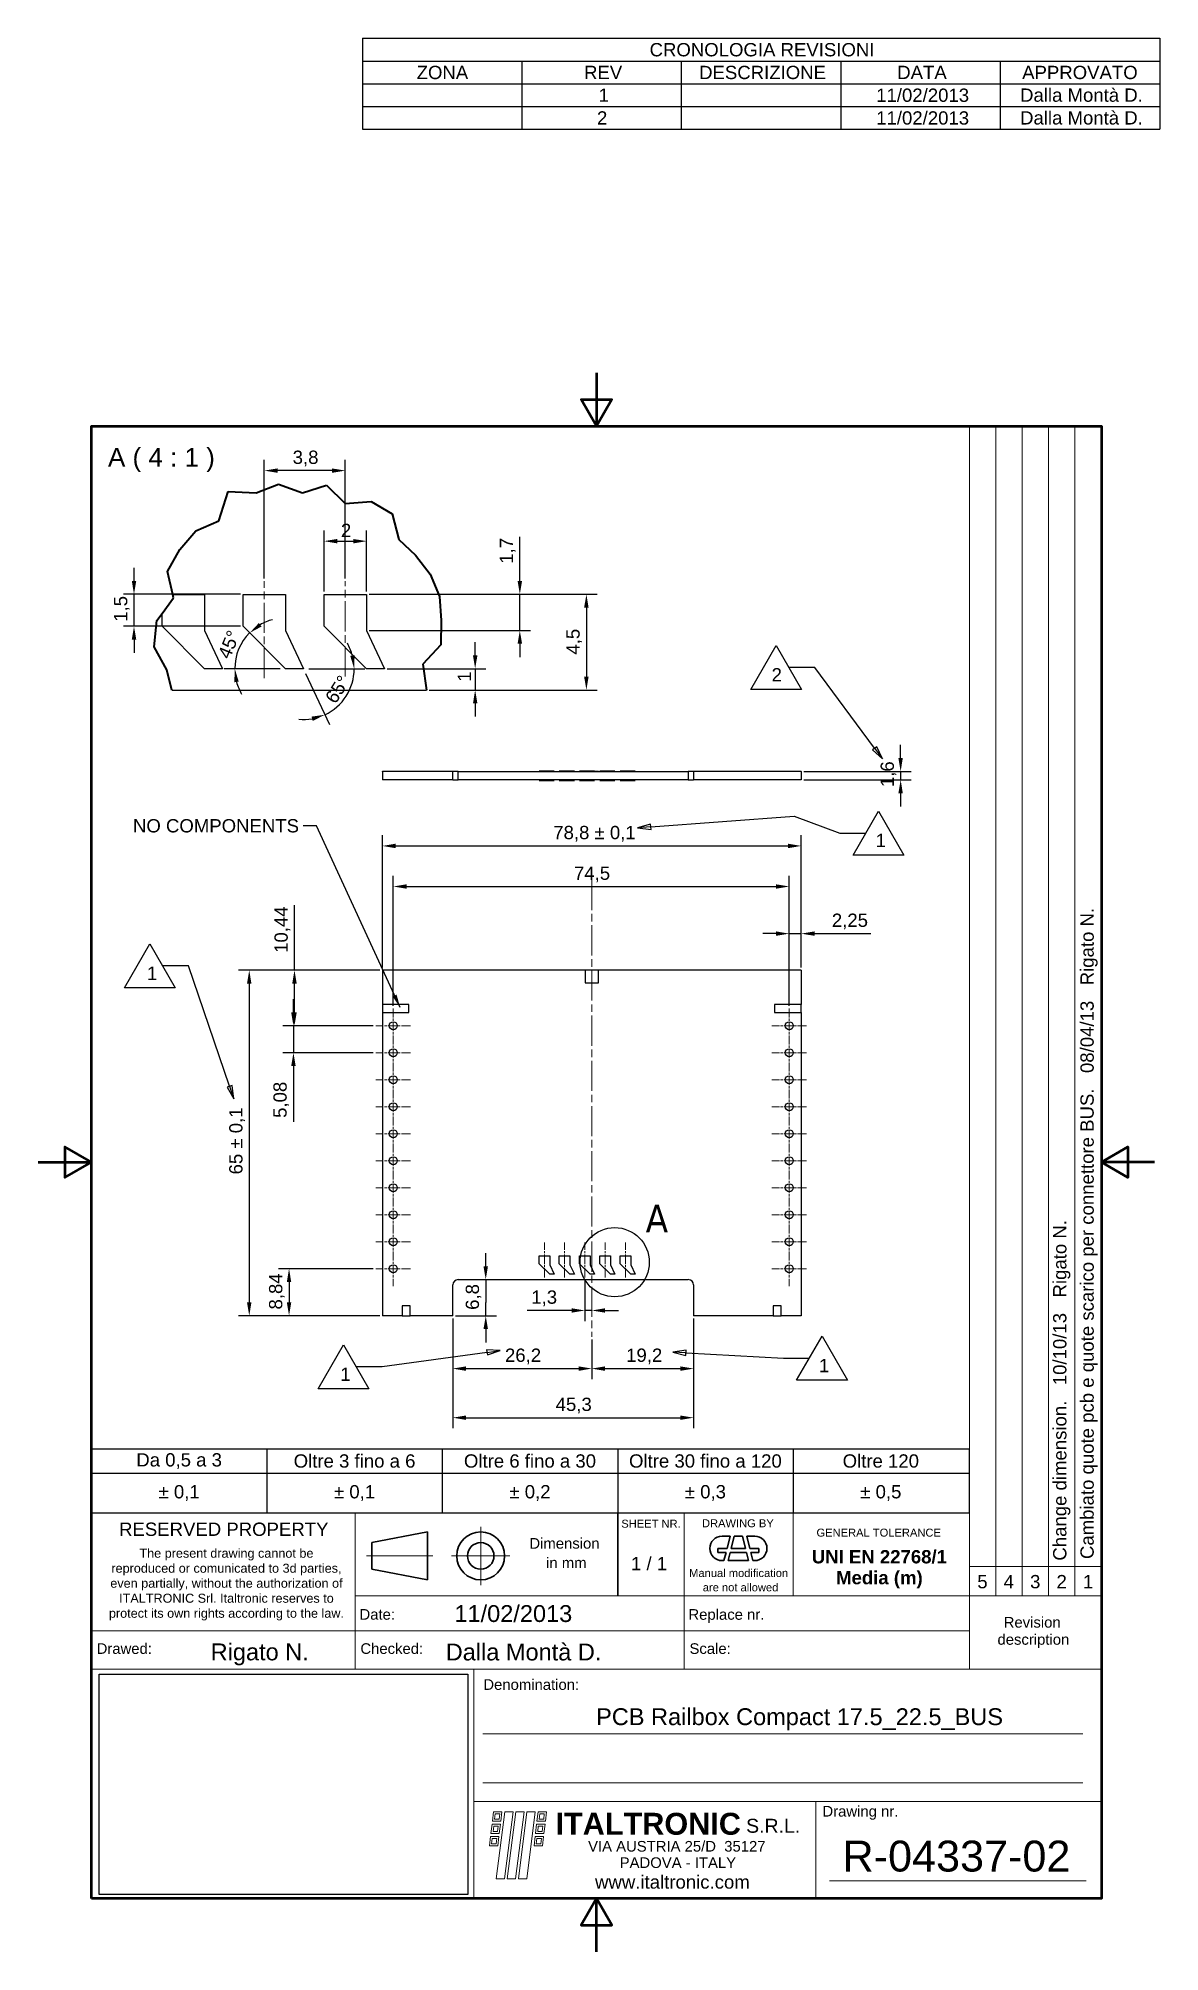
# Model space of a CAD drawing. Header units: millimetres. Extents: x 0 to 211, y 0 to 360.
import ezdxf
from ezdxf.enums import TextEntityAlignment as Align

# ---------------------------------------------------------------- set-up
doc = ezdxf.new("R2010")
doc.units = ezdxf.units.MM
doc.linetypes.add('CENTER', pattern=[50.8, 31.75, -6.35, 6.35, -6.35])
doc.linetypes.add('CHAIN', pattern=[0.3543, 0.2362, -0.0295, 0.0591, -0.0295])
doc.layers.get('0').update_dxf_attribs({"lineweight": 25})
for name, color, linetype, lineweight in [('AM_0', 7, 'Continuous', 30), ('Bordo_0', 7, 'Continuous', 50), ('Geometria schizzo(ISO)', 7, 'Continuous', 25), ('Linee dettaglio cerchio(ISO)', 7, 'Continuous', 25), ('Linee di interruzione(ISO)', 7, 'Continuous', 35), ('Quote(ISO)', 7, 'Continuous', 25), ('Simboli(ISO)', 7, 'Continuous', 25), ('Spigoli tangenti visibili(ISO)', 7, 'Continuous', 25)]:
    doc.layers.add(name, color=color, linetype=linetype, lineweight=lineweight)
for name, color, linetype, lineweight, true_color in [('AM_7', 4, 'CENTER', 15, 0x00ffff), ('Centro(ISO)', 137, 'Continuous', 18, 0x408080), ("Linea d'asse(ISO)", 137, 'Continuous', 18, 0x408080), ('Spigoli visibili(ISO)', 176, 'Continuous', 25, 0x000080)]:
    doc.layers.add(name, color=color, linetype=linetype, lineweight=lineweight, true_color=true_color)
doc.styles.add('Corrente-BSI', font='arial.ttf')
doc.styles.add('Corrente-ISO', font='arial.ttf')
doc.styles.add('Etichetta testo (ISO)', font='tahoma.ttf')
doc.styles.add('Federico-Quote', font='arial.ttf')
doc.styles.add('Gruppo1', font='arial.ttf')
doc.styles.add('Gruppo2_70', font='')
doc.styles.add('Stile testo42', font='arial.ttf')
doc.styles.add('Stile testo43', font='arial.ttf')
doc.styles.add('Stile testo75', font='arial.ttf')
doc.styles.add('Stile testo76', font='arial.ttf')
doc.styles.add('Stile testo78', font='arial.ttf')
doc.styles.add('Stile testo79', font='arial.ttf')
doc.styles.get('Gruppo2_70').set_extended_font_data('Arial', bold=True)
doc.dimstyles.new('X.XXX', dxfattribs={"dimtxt": 2.5, "dimasz": 2.5, "dimexe": 2, "dimexo": 0.5, "dimgap": 0.762, "dimtad": 1, "dimdec": 1, "dimrnd": 1e-08, "dimtxsty": 'Federico-Quote', "dimcen": 0.09, "dimdle": 10, "dimclrd": 7, "dimclre": 7, "dimclrt": 7, "dimazin": 2, "dimtfac": 1, "dimtmove": 0, "dimatfit": 3, "dimfxl": 1, "dimtolj": 1, "dimlwd": 25, "dimlwe": 25, "dimarcsym": 0})
doc.dimstyles.new('X.XXX$7', dxfattribs={"dimtxt": 2.5, "dimasz": 2.5, "dimexe": 2, "dimexo": 0.5, "dimgap": 0.762, "dimtad": 1, "dimdec": 1, "dimrnd": 1e-08, "dimtxsty": 'Federico-Quote', "dimcen": 0.09, "dimdle": 10, "dimclrd": 7, "dimclre": 7, "dimclrt": 7, "dimazin": 2, "dimtfac": 1, "dimtmove": 0, "dimatfit": 3, "dimfxl": 1, "dimtolj": 1, "dimlwd": 25, "dimlwe": 25, "dimarcsym": 0})
picture_1 = doc.add_image_def('image1.bmp', size_in_pixel=(306, 183))

msp = doc.modelspace()

# ---------------------------------------------------------------- texts
at = {"layer": 'Simboli(ISO)', "color": 7, "insert": (13.116, 278.322), "char_height": 3.5, "attachment_point": 7, "style": 'Corrente-BSI'}
msp.add_mtext('A ( 4 : 1 )', dxfattribs=at)
at = {"layer": 'Simboli(ISO)', "color": 7, "insert": (17.815, 213.048), "char_height": 2.5, "width": 31.24809, "attachment_point": 1, "style": 'Federico-Quote'}
msp.add_mtext('{NO COMPONENTS}', dxfattribs=at)
at = {"layer": 'Simboli(ISO)', "color": 7, "char_height": 2.5, "attachment_point": 1, "rotation": 90, "style": 'Corrente-ISO'}
for s, insert, width in [('{Cambiato quote pcb e quote scarico per connettore BUS.   08/04/13   Rigato N.}', (196.052, 73.862), 122.47713), ('{Change dimension.   10/10/13   Rigato N.}', (190.913, 73.565), 64.05297)]:
    msp.add_mtext(s, dxfattribs=dict(at, insert=insert, width=width))

# ---------------------------------------------------------------- blocks, each defined once
blk = doc.blocks.new('Bordi Bordo di default')
at = {"layer": 'Bordo_0', "flags": 128}
for points in [[(105, 297), (105, 287), (102.11, 292), (107.89, 292), (105, 287)], [(10, 10), (10, 287), (200, 287), (200, 10), (10, 10)], [(0, 148.5), (10, 148.5), (5, 151.39), (5, 145.61), (10, 148.5)], [(210, 148.5), (200, 148.5), (205, 151.39), (205, 145.61), (200, 148.5)], [(105, 0), (105, 10), (102.11, 5), (107.89, 5), (105, 10)]]:
    blk.add_lwpolyline(points, dxfattribs=at)
blk = doc.blocks.new('Cartigli Italtronic')
at = {"layer": 'AM_0', "lineweight": 15}
for p, q in [((284.7, 286.16), (259.86, 286.16)), ((259.86, 57.39), (259.86, 286.16)), ((264.83, 66.12), (264.83, 286.16)), ((269.8, 66.12), (269.8, 286.16)), ((274.76, 66.12), (274.76, 286.16)), ((279.73, 66.12), (279.73, 286.16)), ((284.7, 286.16), (284.7, 9.16)), ((94.7, 66.12), (94.7, 81.71)), ((94.7, 81.71), (259.86, 81.71)), ((144.32, 66.12), (144.32, 81.71)), ((206.22, 66.12), (206.22, 81.71)), ((226.7, 66.12), (226.7, 81.71)), ((259.86, 71.64), (284.7, 71.64)), ((94.7, 9.16), (94.7, 66.12)), ((144.32, 66.12), (284.7, 66.12)), ((144.32, 52.32), (144.32, 66.12)), ((206.22, 52.32), (206.22, 66.12)), ((259.86, 52.32), (259.86, 66.12)), ((94.7, 59.5), (259.86, 59.5)), ((94.7, 52.32), (284.7, 52.32)), ((166.65, 9.16), (166.65, 52.32)), ((168.35, 40.18), (281.23, 40.18)), ((168.35, 30.95), (281.23, 30.95)), ((166.65, 27.44), (284.7, 27.44)), ((230.95, 9.16), (230.95, 27.44)), ((233.55, 12.53), (281.8, 12.53)), ((284.7, 9.16), (94.7, 9.16))]:
    blk.add_line(p, q, dxfattribs=at)
at = {"layer": 'AM_0'}
for p, q in [((193.7, 81.71), (193.7, 66.12)), ((157.93, 78.12), (147.42, 76.12)), ((147.42, 71.12), (147.42, 76.12)), ((157.93, 69.12), (157.93, 78.12)), ((157.93, 69.12), (147.42, 71.12))]:
    blk.add_line(p, q, dxfattribs=at)
at = {"layer": 'AM_0', "linetype": 'Continuous', "lineweight": 30}
for p, q in [((214.85, 77.34), (213.34, 77.34)), ((214.28, 75.04), (214.85, 77.34)), ((215.64, 77.34), (215.07, 75.04)), ((215.64, 77.34), (217.18, 77.34)), ((217.18, 77.34), (217.76, 75.04)), ((217.97, 77.34), (219.48, 77.34)), ((218.55, 75.04), (217.97, 77.34)), ((212.57, 74.27), (212.57, 75.04)), ((212.57, 75.04), (214.28, 75.04)), ((212.57, 74.27), (214.08, 74.27)), ((213.7, 72.74), (213.34, 72.74)), ((213.7, 72.74), (214.08, 74.27)), ((214.88, 74.27), (214.49, 72.74)), ((214.49, 72.74), (218.33, 72.74)), ((214.88, 74.27), (217.95, 74.27)), ((215.07, 75.04), (217.76, 75.04)), ((217.95, 74.27), (218.33, 72.74)), ((218.55, 75.04), (220.25, 75.04)), ((219.12, 72.74), (218.74, 74.27)), ((218.74, 74.27), (220.25, 74.27)), ((219.12, 72.74), (219.48, 72.74)), ((220.25, 74.27), (220.25, 75.04))]:
    blk.add_line(p, q, dxfattribs=at)
at = {"layer": 'AM_0', "color": 166, "lineweight": 5, "true_color": 0x001f7f}
for p, q in [((170.12, 23.72), (170.34, 25.51)), ((170.34, 25.51), (171.91, 25.51)), ((170.83, 12.87), (172.44, 25.51)), ((171.7, 23.72), (171.91, 25.51)), ((172.41, 12.87), (174.01, 25.51)), ((172.44, 25.51), (174.01, 25.51)), ((172.93, 12.87), (174.53, 25.51)), ((174.5, 12.87), (176.11, 25.51)), ((174.53, 25.51), (176.11, 25.51)), ((175.03, 12.87), (176.63, 25.51)), ((176.6, 12.87), (178.2, 25.51)), ((176.63, 25.51), (178.2, 25.51)), ((178.52, 23.72), (178.73, 25.51)), ((178.73, 25.51), (180.3, 25.51)), ((180.09, 23.72), (180.3, 25.51)), ((169.85, 21.39), (170.06, 23.19)), ((170.06, 23.19), (171.63, 23.19)), ((170.12, 23.72), (171.7, 23.72)), ((170.26, 21.81), (170.37, 22.78)), ((170.26, 21.81), (171.11, 21.81)), ((170.37, 22.78), (171.22, 22.78)), ((170.54, 24.13), (170.65, 25.1)), ((170.54, 24.13), (171.38, 24.13)), ((170.65, 25.1), (171.5, 25.1)), ((171.11, 21.81), (171.22, 22.78)), ((171.38, 24.13), (171.5, 25.1)), ((171.42, 21.39), (171.63, 23.19)), ((178.24, 21.39), (178.45, 23.19)), ((178.45, 23.19), (180.03, 23.19)), ((178.52, 23.72), (180.09, 23.72)), ((178.65, 21.81), (178.77, 22.78)), ((178.65, 21.81), (179.5, 21.81)), ((178.77, 22.78), (179.61, 22.78)), ((178.93, 24.13), (179.04, 25.1)), ((178.93, 24.13), (179.78, 24.13)), ((179.04, 25.1), (179.89, 25.1)), ((179.5, 21.81), (179.61, 22.78)), ((179.78, 24.13), (179.89, 25.1)), ((179.81, 21.39), (180.03, 23.19)), ((169.57, 19.07), (169.79, 20.87)), ((169.57, 19.07), (171.15, 19.07)), ((169.79, 20.87), (171.36, 20.87)), ((169.85, 21.39), (171.42, 21.39)), ((169.98, 19.49), (170.1, 20.46)), ((169.98, 19.49), (170.83, 19.49)), ((170.1, 20.46), (170.95, 20.46)), ((170.83, 19.49), (170.95, 20.46)), ((171.15, 19.07), (171.36, 20.87)), ((177.96, 19.07), (178.18, 20.87)), ((177.96, 19.07), (179.54, 19.07)), ((178.18, 20.87), (179.75, 20.87)), ((178.24, 21.39), (179.81, 21.39)), ((178.38, 19.49), (178.49, 20.46)), ((178.38, 19.49), (179.22, 19.49)), ((178.49, 20.46), (179.34, 20.46)), ((179.22, 19.49), (179.34, 20.46)), ((179.54, 19.07), (179.75, 20.87)), ((170.83, 12.87), (172.41, 12.87)), ((172.93, 12.87), (174.5, 12.87)), ((175.03, 12.87), (176.6, 12.87))]:
    blk.add_line(p, q, dxfattribs=at)
at = {"layer": 'AM_0'}
for radius in [4.5, 2.5]:
    blk.add_circle((167.93, 73.62), radius, dxfattribs=at)
at = {"layer": 'AM_0', "linetype": 'Continuous', "lineweight": 30}
for centre, start, end in [((213.34, 75.04), 90, 270), ((219.48, 75.04), 270, 90)]:
    blk.add_arc(centre, 2.3, start, end, dxfattribs=at)
at = {"layer": 'AM_7', "color": 7}
for p, q in [((167.93, 68.12), (167.93, 79.12)), ((146.42, 73.62), (158.93, 73.62)), ((162.43, 73.62), (173.43, 73.62))]:
    blk.add_line(p, q, dxfattribs=at)
at = {"layer": 'Geometria schizzo(ISO)'}
for p, q in [((259.86, 93.71), (94.7, 93.71)), ((94.7, 93.71), (94.7, 81.71)), ((127.7, 93.71), (127.7, 81.71)), ((160.7, 93.71), (160.7, 81.71)), ((193.7, 93.71), (193.7, 81.71)), ((226.7, 93.71), (226.7, 81.71)), ((259.86, 81.71), (259.86, 93.71)), ((94.7, 89.21), (259.86, 89.21)), ((94.7, 81.71), (259.86, 81.71))]:
    blk.add_line(p, q, dxfattribs=at)
at = {"color": 5, "true_color": 0x0000ff, "style": 'Stile testo43'}
for s, p in [('5', (261.35, 67.53)), ('4', (266.31, 67.53)), ('3', (271.28, 67.53)), ('2', (276.25, 67.53)), ('1', (281.22, 67.53))]:
    blk.add_text(s, height=2.5, dxfattribs=at).set_placement(p)
at = {"insert": (120.1, 74.98), "char_height": 1.7, "width": 44.3451, "attachment_point": 2, "line_spacing_factor": 0.996, "style": 'Gruppo1'}
blk.add_mtext('\\fArial|b0|i0;\\H1.7000;The present drawing cannot be reproduced or comunicated to 3d parties, even partially, without the authorization of \\PITALTRONIC Srl. Italtronic reserves to protect its own rights according to the law.', dxfattribs=at)
at = {"layer": 'AM_0'}
for s, height, style, p in [('RESERVED PROPERTY', 2.5, 'Stile testo43', (99.9, 77.39)), ('SHEET NR.', 1.5, 'Stile testo76', (194.38, 78.93)), ('DRAWING BY', 1.5, 'Stile testo76', (209.56, 79.01)), ('Dimension', 2, 'Stile testo42', (177.09, 74.98)), ('GENERAL TOLERANCE', 1.5, 'Stile testo76', (231.1, 77.25)), ('in mm', 2, 'Stile testo42', (180.24, 71.33)), ('Manual modification', 1.5, 'Stile testo76', (207.14, 69.65)), ('are not allowed', 1.5, 'Stile testo76', (209.71, 66.96)), ('Date:', 2, 'Stile testo42', (145.13, 61.62)), ('Replace nr.', 2, 'Stile testo42', (207.01, 61.61)), ('Revision', 2, 'Stile testo42', (266.32, 60.13)), ('description', 2, 'Stile testo42', (265.15, 56.91)), ('Drawed:', 2, 'Stile testo42', (95.68, 55.19)), ('Checked:', 2, 'Stile testo42', (145.3, 55.19)), ('Scale:', 2, 'Stile testo42', (207.21, 55.19)), ('Denomination:', 2, 'Stile testo42', (168.43, 48.42)), ('ITALTRONIC', 4.125, 'Gruppo2_70', (182, 21.17)), ('Drawing nr.', 2, 'Stile testo42', (232.22, 24.59)), ('S.R.L.', 2.625, 'Stile testo75', (217.86, 21.54)), ('VIA AUSTRIA 25/D  35127', 2, 'Stile testo42', (188.13, 18)), ('PADOVA - ITALY', 2, 'Stile testo42', (194.08, 14.92))]:
    blk.add_text(s, height=height, dxfattribs=dict(at, style=style)).set_placement(p)
at = {"layer": 'AM_0', "style": 'Stile testo43'}
blk.add_text('1 / 1 ', height=2.5, dxfattribs=at).set_placement((200.09, 72.18), align=Align.MIDDLE_CENTER)
at = {"layer": 'AM_0', "color": 184, "true_color": 0x260099, "style": 'Stile testo43'}
blk.add_text('www.italtronic.com', height=2.5, dxfattribs=at).set_placement((189.44, 11.03))
at = {"layer": 'AM_0'}
for tag, p, height, style in [('DATA_CREAZIONE_001', (162.99, 61.19), 3.17, 'Gruppo1'), ('PROGETTISTA_001', (117.13, 53.98), 3.17, 'Gruppo1'), ('VERIFICATO_DA_001', (161.35, 53.96), 3.17, 'Gruppo1'), ('DESCRIZIONE_001', (189.64, 41.79), 3.17, 'Gruppo1'), ('NUMERO_PARTE_001', (236, 14.25), 5.81, 'Stile testo78')]:
    blk.add_attdef(tag, p, '', height=height, dxfattribs=dict(at, style=style))
for tag, style, p in [('Sostituisce', 'Gruppo1', (239.06, 64.32)), ('Scala', 'Stile testo79', (239.17, 57.11)), ('NUMERO_DI_MAGAZZINO', 'Gruppo1', (228.26, 36.97))]:
    blk.add_attdef(tag, text='', height=3.17, dxfattribs=dict(at, style=style)).set_placement(p, align=Align.TOP_CENTER)
at = {"layer": 'Simboli(ISO)', "color": 7, "char_height": 2.5, "width": 32.8403, "attachment_point": 5, "style": 'Corrente-ISO'}
for s, insert in [('Da 0,5 a 3', (111.2, 91.46)), ('Oltre 3 fino a 6', (144.2, 91.46)), ('Oltre 6 fino a 30', (177.2, 91.46)), ('Oltre 30 fino a 120', (210.2, 91.46)), ('Oltre 120', (243.2, 91.46))]:
    blk.add_mtext(s, dxfattribs=dict(at, insert=insert))
at = {"layer": 'Simboli(ISO)', "color": 7, "char_height": 2.5, "attachment_point": 5, "style": 'Corrente-ISO'}
for s, insert in [('± 0,1', (111.2, 85.46)), ('± 0,1', (144.2, 85.46)), ('± 0,2', (177.2, 85.46)), ('± 0,3', (210.2, 85.46)), ('± 0,5', (243.2, 85.46))]:
    blk.add_mtext(s, dxfattribs=dict(at, insert=insert))
at = {"layer": 'Simboli(ISO)', "color": 7, "insert": (242.93, 71.12), "char_height": 2.5, "attachment_point": 5, "line_spacing_factor": 0.944221, "style": 'Corrente-ISO'}
blk.add_mtext('\\fArial|b1|i0;\\H2.5000;UNI EN 22768/1\\PMedia (m)', dxfattribs=at)
image = blk.add_image(picture_1, insert=(96.13, 9.91), size_in_units=(69.37, 41.49))
image.dxf.flags = 7
blk = doc.blocks.new('*D6')
at = {"layer": 'Defpoints', "color": 0, "linetype": 'Continuous', "transparency": 16777216}
for p in [(141.28, 200.38), (66.78, 177.44), (141.28, 177.44)]:
    blk.add_point(p, dxfattribs=at)
at = {"layer": 'Quote(ISO)', "color": 7, "linetype": 'Continuous', "lineweight": 25, "transparency": 16777216}
for p, q in [((66.78, 177.94), (66.78, 202.38)), ((141.28, 177.94), (141.28, 202.38)), ((69.28, 200.38), (138.78, 200.38))]:
    blk.add_line(p, q, dxfattribs=at)
at = {"layer": 'Quote(ISO)', "color": 7, "linetype": 'Continuous', "transparency": 16777216}
for points in [[(69.28, 200.79), (69.28, 199.96), (66.78, 200.38)], [(138.78, 200.79), (138.78, 199.96), (141.28, 200.38)]]:
    blk.add_solid(points, dxfattribs=at)
at = {"layer": 'Quote(ISO)', "color": 7, "linetype": 'Continuous', "lineweight": 25, "transparency": 16777216, "insert": (100.78, 204.13), "char_height": 2.5, "attachment_point": 1, "style": 'Federico-Quote'}
blk.add_mtext('\\A1;74,5', dxfattribs=at)
blk = doc.blocks.new('*D7')
at = {"layer": 'Defpoints', "color": 0, "linetype": 'Continuous', "transparency": 16777216}
for p in [(143.53, 208.01), (64.73, 184.63), (143.53, 184.63)]:
    blk.add_point(p, dxfattribs=at)
at = {"layer": 'Quote(ISO)', "color": 7, "linetype": 'Continuous', "lineweight": 25, "transparency": 16777216}
for p, q in [((64.73, 185.13), (64.73, 210.01)), ((143.53, 185.13), (143.53, 210.01)), ((67.23, 208.01), (141.03, 208.01))]:
    blk.add_line(p, q, dxfattribs=at)
at = {"layer": 'Quote(ISO)', "color": 7, "linetype": 'Continuous', "transparency": 16777216}
for points in [[(67.23, 208.43), (67.23, 207.59), (64.73, 208.01)], [(141.03, 208.43), (141.03, 207.59), (143.53, 208.01)]]:
    blk.add_solid(points, dxfattribs=at)
at = {"layer": 'Quote(ISO)', "color": 7, "linetype": 'Continuous', "lineweight": 25, "transparency": 16777216, "insert": (96.88, 211.78), "char_height": 2.5, "attachment_point": 1, "style": 'Federico-Quote'}
blk.add_mtext('\\A1;78,8 ± 0,1', dxfattribs=at)
blk = doc.blocks.new('*D8')
at = {"layer": 'Defpoints', "color": 0, "linetype": 'Continuous', "transparency": 16777216}
for p in [(143.53, 191.51), (143.53, 184.63), (141.28, 177.44)]:
    blk.add_point(p, dxfattribs=at)
at = {"layer": 'Quote(ISO)', "color": 7, "linetype": 'Continuous', "lineweight": 25, "transparency": 16777216}
for p, q in [((138.78, 191.51), (136.28, 191.51)), ((141.28, 177.94), (141.28, 193.51)), ((141.28, 191.51), (143.53, 191.51)), ((143.53, 185.13), (143.53, 193.51)), ((146.03, 191.51), (156.61, 191.51))]:
    blk.add_line(p, q, dxfattribs=at)
at = {"layer": 'Quote(ISO)', "color": 7, "linetype": 'Continuous', "transparency": 16777216}
for points in [[(138.78, 191.93), (138.78, 191.1), (141.28, 191.51)], [(146.03, 191.93), (146.03, 191.1), (143.53, 191.51)]]:
    blk.add_solid(points, dxfattribs=at)
at = {"layer": 'Quote(ISO)', "color": 7, "linetype": 'Continuous', "lineweight": 25, "transparency": 16777216, "insert": (149.29, 195.28), "char_height": 2.5, "attachment_point": 1, "style": 'Federico-Quote'}
blk.add_mtext('\\A1;2,25', dxfattribs=at)
blk = doc.blocks.new('*D9')
at = {"layer": 'Defpoints', "color": 0, "linetype": 'Continuous', "transparency": 16777216}
for p in [(64.73, 184.63), (48.2, 174.19), (63.53, 174.19)]:
    blk.add_point(p, dxfattribs=at)
at = {"layer": 'Quote(ISO)', "color": 7, "linetype": 'Continuous', "lineweight": 25, "transparency": 16777216}
for p, q in [((48.2, 184.63), (48.2, 196.84)), ((64.23, 184.63), (46.2, 184.63)), ((48.2, 176.69), (48.2, 182.13)), ((63.03, 174.19), (46.2, 174.19))]:
    blk.add_line(p, q, dxfattribs=at)
at = {"layer": 'Quote(ISO)', "color": 7, "linetype": 'Continuous', "transparency": 16777216}
for points in [[(47.78, 182.13), (48.62, 182.13), (48.2, 184.63)], [(47.78, 176.69), (48.62, 176.69), (48.2, 174.19)]]:
    blk.add_solid(points, dxfattribs=at)
at = {"layer": 'Quote(ISO)', "color": 7, "linetype": 'Continuous', "lineweight": 25, "transparency": 16777216, "insert": (44.43, 187.89), "char_height": 2.5, "attachment_point": 1, "rotation": 90, "style": 'Federico-Quote'}
blk.add_mtext('\\A1;10,44', dxfattribs=at)
blk = doc.blocks.new('*D10')
at = {"layer": 'Defpoints', "color": 0, "linetype": 'Continuous', "transparency": 16777216}
for p in [(63.53, 174.19), (48, 169.11), (63.53, 169.11)]:
    blk.add_point(p, dxfattribs=at)
at = {"layer": 'Quote(ISO)', "color": 7, "linetype": 'Continuous', "lineweight": 25, "transparency": 16777216}
for p, q in [((48, 176.69), (48, 179.19)), ((63.03, 174.19), (46, 174.19)), ((48, 174.19), (48, 169.11)), ((63.03, 169.11), (46, 169.11)), ((48, 166.61), (48, 156.09))]:
    blk.add_line(p, q, dxfattribs=at)
at = {"layer": 'Quote(ISO)', "color": 7, "linetype": 'Continuous', "transparency": 16777216}
for points in [[(47.58, 176.69), (48.42, 176.69), (48, 174.19)], [(47.58, 166.61), (48.42, 166.61), (48, 169.11)]]:
    blk.add_solid(points, dxfattribs=at)
at = {"layer": 'Quote(ISO)', "color": 7, "linetype": 'Continuous', "lineweight": 25, "transparency": 16777216, "insert": (44.23, 156.85), "char_height": 2.5, "attachment_point": 1, "rotation": 90, "style": 'Federico-Quote'}
blk.add_mtext('\\A1;5,08', dxfattribs=at)
blk = doc.blocks.new('*D11')
at = {"layer": 'Defpoints', "color": 0, "linetype": 'Continuous', "transparency": 16777216}
for p in [(63.53, 128.47), (47.18, 119.63), (64.73, 119.63)]:
    blk.add_point(p, dxfattribs=at)
at = {"layer": 'Quote(ISO)', "color": 7, "linetype": 'Continuous', "lineweight": 25, "transparency": 16777216}
for p, q in [((63.03, 128.47), (45.18, 128.47)), ((47.18, 125.97), (47.18, 122.13)), ((64.23, 119.63), (45.18, 119.63))]:
    blk.add_line(p, q, dxfattribs=at)
at = {"layer": 'Quote(ISO)', "color": 7, "linetype": 'Continuous', "transparency": 16777216}
for points in [[(46.76, 125.97), (47.59, 125.97), (47.18, 128.47)], [(46.76, 122.13), (47.59, 122.13), (47.18, 119.63)]]:
    blk.add_solid(points, dxfattribs=at)
at = {"layer": 'Quote(ISO)', "color": 7, "linetype": 'Continuous', "lineweight": 25, "transparency": 16777216, "insert": (43.41, 120.81), "char_height": 2.5, "attachment_point": 1, "rotation": 90, "style": 'Federico-Quote'}
blk.add_mtext('\\A1;8,84', dxfattribs=at)
blk = doc.blocks.new('*D12')
at = {"layer": 'Defpoints', "color": 0, "linetype": 'Continuous', "transparency": 16777216}
for p in [(64.73, 184.63), (39.69, 119.63), (64.73, 119.63)]:
    blk.add_point(p, dxfattribs=at)
at = {"layer": 'Quote(ISO)', "color": 7, "linetype": 'Continuous', "lineweight": 25, "transparency": 16777216}
for p, q in [((64.23, 184.63), (37.69, 184.63)), ((39.69, 182.13), (39.69, 122.13)), ((64.23, 119.63), (37.69, 119.63))]:
    blk.add_line(p, q, dxfattribs=at)
at = {"layer": 'Quote(ISO)', "color": 7, "linetype": 'Continuous', "transparency": 16777216}
for points in [[(39.27, 182.13), (40.1, 182.13), (39.69, 184.63)], [(39.27, 122.13), (40.1, 122.13), (39.69, 119.63)]]:
    blk.add_solid(points, dxfattribs=at)
at = {"layer": 'Quote(ISO)', "color": 7, "linetype": 'Continuous', "lineweight": 25, "transparency": 16777216, "insert": (35.92, 146.22), "char_height": 2.5, "attachment_point": 1, "rotation": 90, "style": 'Federico-Quote'}
blk.add_mtext('\\A1;65 ± 0,1', dxfattribs=at)
blk = doc.blocks.new('*D13')
at = {"layer": 'Defpoints', "color": 0, "linetype": 'Continuous', "transparency": 16777216}
for p in [(102.83, 126.83), (104.13, 120.82), (104.13, 120.63)]:
    blk.add_point(p, dxfattribs=at)
at = {"layer": 'Quote(ISO)', "color": 7, "linetype": 'Continuous', "lineweight": 25, "transparency": 16777216}
for p, q in [((102.83, 126.33), (102.83, 118.63)), ((100.33, 120.63), (91.99, 120.63)), ((104.13, 120.63), (102.83, 120.63)), ((106.63, 120.63), (109.13, 120.63))]:
    blk.add_line(p, q, dxfattribs=at)
at = {"layer": 'Quote(ISO)', "color": 7, "linetype": 'Continuous', "transparency": 16777216}
for points in [[(100.33, 121.04), (100.33, 120.21), (102.83, 120.63)], [(106.63, 121.04), (106.63, 120.21), (104.13, 120.63)]]:
    blk.add_solid(points, dxfattribs=at)
at = {"layer": 'Quote(ISO)', "color": 7, "linetype": 'Continuous', "lineweight": 25, "transparency": 16777216, "insert": (92.75, 124.39), "char_height": 2.5, "attachment_point": 1, "style": 'Federico-Quote'}
blk.add_mtext('\\A1;1,3', dxfattribs=at)
blk = doc.blocks.new('*D14')
at = {"layer": 'Defpoints', "color": 0, "linetype": 'Continuous', "transparency": 16777216}
for p in [(143.53, 222.03), (143.53, 220.43), (162.23, 220.43)]:
    blk.add_point(p, dxfattribs=at)
at = {"layer": 'Quote(ISO)', "color": 7, "linetype": 'Continuous', "lineweight": 25, "transparency": 16777216}
for p, q in [((162.23, 224.53), (162.23, 227.03)), ((144.03, 222.03), (164.23, 222.03)), ((144.03, 220.43), (164.23, 220.43)), ((162.23, 222.03), (162.23, 220.43)), ((162.23, 217.93), (162.23, 215.43))]:
    blk.add_line(p, q, dxfattribs=at)
at = {"layer": 'Quote(ISO)', "color": 7, "linetype": 'Continuous', "transparency": 16777216}
for points in [[(161.81, 224.53), (162.64, 224.53), (162.23, 222.03)], [(161.81, 217.93), (162.64, 217.93), (162.23, 220.43)]]:
    blk.add_solid(points, dxfattribs=at)
at = {"layer": 'Quote(ISO)', "color": 7, "linetype": 'Continuous', "lineweight": 25, "transparency": 16777216, "insert": (158.46, 219.07), "char_height": 2.5, "attachment_point": 1, "rotation": 90, "style": 'Federico-Quote'}
blk.add_mtext('\\A1;1,6', dxfattribs=at)
blk = doc.blocks.new('Dettaglio2d0')
at = {"layer": 'Linee dettaglio cerchio(ISO)'}
blk.add_circle((108.44, 129.7), 6.51, dxfattribs=at)
at = {"layer": 'Linee dettaglio cerchio(ISO)', "insert": (114.26, 135.3), "char_height": 5.25, "attachment_point": 7, "style": 'Etichetta testo (ISO)'}
blk.add_mtext('A', dxfattribs=at)
blk = doc.blocks.new('*D16')
at = {"layer": 'Defpoints', "color": 0, "linetype": 'Continuous', "transparency": 16777216}
for p in [(61.76, 255.34), (61.76, 248.54), (90.59, 248.54)]:
    blk.add_point(p, dxfattribs=at)
at = {"layer": 'Quote(ISO)', "color": 7, "linetype": 'Continuous', "lineweight": 25, "transparency": 16777216}
for p, q in [((90.59, 257.84), (90.59, 266.18)), ((62.26, 255.34), (92.59, 255.34)), ((90.59, 248.54), (90.59, 255.34)), ((62.26, 248.54), (92.59, 248.54)), ((90.59, 246.04), (90.59, 243.54))]:
    blk.add_line(p, q, dxfattribs=at)
at = {"layer": 'Quote(ISO)', "color": 7, "linetype": 'Continuous', "transparency": 16777216}
for points in [[(90.17, 257.84), (91.01, 257.84), (90.59, 255.34)], [(90.17, 246.04), (91.01, 246.04), (90.59, 248.54)]]:
    blk.add_solid(points, dxfattribs=at)
at = {"layer": 'Quote(ISO)', "color": 7, "linetype": 'Continuous', "lineweight": 25, "transparency": 16777216, "insert": (86.82, 261.1), "char_height": 2.5, "attachment_point": 1, "rotation": 90, "style": 'Federico-Quote'}
blk.add_mtext('\\A1;1,7', dxfattribs=at)
blk = doc.blocks.new('*D17')
at = {"layer": 'Defpoints', "color": 0, "linetype": 'Continuous', "transparency": 16777216}
for p in [(61.76, 265.34), (53.76, 255.34), (61.76, 255.34)]:
    blk.add_point(p, dxfattribs=at)
at = {"layer": 'Quote(ISO)', "color": 7, "linetype": 'Continuous', "lineweight": 25, "transparency": 16777216}
for p, q in [((53.76, 255.84), (53.76, 267.34)), ((61.76, 255.84), (61.76, 267.34)), ((56.26, 265.34), (59.26, 265.34))]:
    blk.add_line(p, q, dxfattribs=at)
at = {"layer": 'Quote(ISO)', "color": 7, "linetype": 'Continuous', "transparency": 16777216}
for points in [[(56.26, 265.75), (56.26, 264.92), (53.76, 265.34)], [(59.26, 265.75), (59.26, 264.92), (61.76, 265.34)]]:
    blk.add_solid(points, dxfattribs=at)
at = {"layer": 'Quote(ISO)', "color": 7, "linetype": 'Continuous', "lineweight": 25, "transparency": 16777216, "insert": (56.93, 268.61), "char_height": 2.5, "attachment_point": 1, "style": 'Federico-Quote'}
blk.add_mtext('\\A1;2', dxfattribs=at)
blk = doc.blocks.new('*D18')
at = {"layer": 'Defpoints', "color": 0, "linetype": 'Continuous', "transparency": 16777216}
for p in [(42.52, 278.61), (42.52, 257.84), (57.76, 257.84)]:
    blk.add_point(p, dxfattribs=at)
at = {"layer": 'Quote(ISO)', "color": 7, "linetype": 'Continuous', "lineweight": 25, "transparency": 16777216}
for p, q in [((42.52, 258.34), (42.52, 280.61)), ((55.26, 278.61), (45.02, 278.61)), ((57.76, 258.34), (57.76, 280.61))]:
    blk.add_line(p, q, dxfattribs=at)
at = {"layer": 'Quote(ISO)', "color": 7, "linetype": 'Continuous', "transparency": 16777216}
for points in [[(45.02, 279.02), (45.02, 278.19), (42.52, 278.61)], [(55.26, 279.02), (55.26, 278.19), (57.76, 278.61)]]:
    blk.add_solid(points, dxfattribs=at)
at = {"layer": 'Quote(ISO)', "color": 7, "linetype": 'Continuous', "lineweight": 25, "transparency": 16777216, "insert": (47.86, 282.37), "char_height": 2.5, "attachment_point": 1, "style": 'Federico-Quote'}
blk.add_mtext('\\A1;3,8', dxfattribs=at)
blk = doc.blocks.new('*D19')
at = {"layer": 'Defpoints', "color": 0, "linetype": 'Continuous', "transparency": 16777216}
for p in [(18.01, 255.34), (38.52, 255.34), (38.52, 249.34)]:
    blk.add_point(p, dxfattribs=at)
at = {"layer": 'Quote(ISO)', "color": 7, "linetype": 'Continuous', "lineweight": 25, "transparency": 16777216}
for p, q in [((18.01, 257.84), (18.01, 260.34)), ((38.02, 255.34), (16.01, 255.34)), ((18.01, 249.34), (18.01, 255.34)), ((38.02, 249.34), (16.01, 249.34)), ((18.01, 246.84), (18.01, 244.34))]:
    blk.add_line(p, q, dxfattribs=at)
at = {"layer": 'Quote(ISO)', "color": 7, "linetype": 'Continuous', "transparency": 16777216}
for points in [[(17.6, 257.84), (18.43, 257.84), (18.01, 255.34)], [(17.6, 246.84), (18.43, 246.84), (18.01, 249.34)]]:
    blk.add_solid(points, dxfattribs=at)
at = {"layer": 'Quote(ISO)', "color": 7, "linetype": 'Continuous', "lineweight": 25, "transparency": 16777216, "insert": (14.25, 250.17), "char_height": 2.5, "attachment_point": 1, "rotation": 90, "style": 'Federico-Quote'}
blk.add_mtext('\\A1;1,5', dxfattribs=at)
blk = doc.blocks.new('*D20')
at = {"layer": 'Defpoints', "color": 0, "linetype": 'Continuous', "transparency": 16777216}
for p in [(38.25, 246.11), (46.02, 241.34), (46.17, 241.69), (46.52, 241.34)]:
    blk.add_point(p, dxfattribs=at)
at = {"layer": 'Quote(ISO)', "color": 7, "linetype": 'Continuous', "lineweight": 25, "transparency": 16777216}
blk.add_line((45.52, 241.34), (34.97, 241.34), dxfattribs=at)
for start, end in [(104.9137, 119.9568), (135, 180), (195.0432, 210.0863)]:
    blk.add_arc((46.52, 241.34), 9.55, start, end, dxfattribs=at)
at = {"layer": 'Quote(ISO)', "color": 7, "linetype": 'Continuous', "transparency": 16777216}
for points in [[(42, 249.28), (41.5, 249.94), (39.77, 248.09)], [(36.88, 238.8), (37.71, 238.91), (36.97, 241.34)]]:
    blk.add_solid(points, dxfattribs=at)
at = {"layer": 'Quote(ISO)', "color": 7, "linetype": 'Continuous', "lineweight": 25, "transparency": 16777216, "insert": (33.69, 243.94), "char_height": 2.5, "attachment_point": 1, "rotation": 67.5, "style": 'Federico-Quote'}
blk.add_mtext('\\A1;45°', dxfattribs=at)
blk = doc.blocks.new('*D21')
at = {"layer": 'Defpoints', "color": 0, "linetype": 'Continuous', "transparency": 16777216}
for p in [(49.88, 241.34), (50.38, 241.34), (50.09, 240.88), (56.82, 234.78)]:
    blk.add_point(p, dxfattribs=at)
at = {"layer": 'Quote(ISO)', "color": 7, "linetype": 'Continuous', "lineweight": 25, "transparency": 16777216}
for p, q in [((50.88, 241.34), (61.43, 241.34)), ((50.3, 240.43), (54.76, 230.87))]:
    blk.add_line(p, q, dxfattribs=at)
for start, end in [(15.0432, 30.0863), (295, 0), (264.9137, 279.9568)]:
    blk.add_arc((49.88, 241.34), 9.55, start, end, dxfattribs=at)
at = {"layer": 'Quote(ISO)', "color": 7, "linetype": 'Continuous', "transparency": 16777216}
for points in [[(59.51, 243.87), (58.69, 243.76), (59.43, 241.34)], [(51.4, 232.33), (51.65, 231.53), (53.91, 232.68)]]:
    blk.add_solid(points, dxfattribs=at)
at = {"layer": 'Quote(ISO)', "color": 7, "linetype": 'Continuous', "lineweight": 25, "transparency": 16777216, "insert": (53.81, 235.91), "char_height": 2.5, "attachment_point": 1, "rotation": 57.5, "style": 'Federico-Quote'}
blk.add_mtext('\\A1;65°', dxfattribs=at)
blk = doc.blocks.new('*D22')
at = {"layer": 'Defpoints', "color": 0, "linetype": 'Continuous', "transparency": 16777216}
for p in [(84.18, 126.43), (77.98, 119.63), (84.18, 119.63)]:
    blk.add_point(p, dxfattribs=at)
at = {"layer": 'Quote(ISO)', "color": 7, "linetype": 'Continuous', "lineweight": 25, "transparency": 16777216}
for p, q in [((84.18, 128.93), (84.18, 131.43)), ((84.18, 126.43), (84.18, 123.93)), ((84.18, 123.93), (84.18, 122.13)), ((78.48, 119.63), (86.18, 119.63)), ((84.18, 119.63), (84.18, 122.13)), ((84.18, 117.13), (84.18, 114.63))]:
    blk.add_line(p, q, dxfattribs=at)
at = {"layer": 'Quote(ISO)', "color": 7, "linetype": 'Continuous', "transparency": 16777216}
for points in [[(83.76, 128.93), (84.59, 128.93), (84.18, 126.43)], [(83.76, 117.13), (84.59, 117.13), (84.18, 119.63)]]:
    blk.add_solid(points, dxfattribs=at)
at = {"layer": 'Quote(ISO)', "color": 7, "linetype": 'Continuous', "lineweight": 25, "transparency": 16777216, "insert": (80.41, 120.74), "char_height": 2.5, "attachment_point": 1, "rotation": 90, "style": 'Federico-Quote'}
blk.add_mtext('\\A1;6,8', dxfattribs=at)
blk = doc.blocks.new('*D23')
at = {"layer": 'Defpoints', "color": 0, "linetype": 'Continuous', "transparency": 16777216}
for p in [(65.12, 241.34), (73.02, 237.34), (82.19, 237.34)]:
    blk.add_point(p, dxfattribs=at)
at = {"layer": 'Quote(ISO)', "color": 7, "linetype": 'Continuous', "lineweight": 25, "transparency": 16777216}
for p, q in [((82.19, 243.84), (82.19, 246.34)), ((65.62, 241.34), (84.19, 241.34)), ((82.19, 241.34), (82.19, 237.34)), ((73.52, 237.34), (84.19, 237.34)), ((82.19, 234.84), (82.19, 232.34))]:
    blk.add_line(p, q, dxfattribs=at)
at = {"layer": 'Quote(ISO)', "color": 7, "linetype": 'Continuous', "transparency": 16777216}
for points in [[(81.78, 243.84), (82.61, 243.84), (82.19, 241.34)], [(81.78, 234.84), (82.61, 234.84), (82.19, 237.34)]]:
    blk.add_solid(points, dxfattribs=at)
at = {"layer": 'Quote(ISO)', "color": 7, "linetype": 'Continuous', "lineweight": 25, "transparency": 16777216, "insert": (78.92, 238.88), "char_height": 2.5, "attachment_point": 1, "rotation": 90, "style": 'Federico-Quote'}
blk.add_mtext('\\A1;1', dxfattribs=at)
blk = doc.blocks.new('*D24')
at = {"layer": 'Defpoints', "color": 0, "linetype": 'Continuous', "transparency": 16777216}
for p in [(61.76, 255.34), (73.02, 237.34), (103.11, 237.34)]:
    blk.add_point(p, dxfattribs=at)
at = {"layer": 'Quote(ISO)', "color": 7, "linetype": 'Continuous', "lineweight": 25, "transparency": 16777216}
for p, q in [((62.26, 255.34), (105.11, 255.34)), ((103.11, 252.84), (103.11, 239.84)), ((73.52, 237.34), (105.11, 237.34))]:
    blk.add_line(p, q, dxfattribs=at)
at = {"layer": 'Quote(ISO)', "color": 7, "linetype": 'Continuous', "transparency": 16777216}
for points in [[(102.69, 252.84), (103.53, 252.84), (103.11, 255.34)], [(102.69, 239.84), (103.53, 239.84), (103.11, 237.34)]]:
    blk.add_solid(points, dxfattribs=at)
at = {"layer": 'Quote(ISO)', "color": 7, "linetype": 'Continuous', "lineweight": 25, "transparency": 16777216, "insert": (99.35, 244), "char_height": 2.5, "attachment_point": 1, "rotation": 90, "style": 'Federico-Quote'}
blk.add_mtext('\\A1;4,5', dxfattribs=at)
blk = doc.blocks.new('*D25')
at = {"layer": 'Defpoints', "color": 0, "linetype": 'Continuous', "transparency": 16777216}
for p in [(77.98, 119.63), (104.13, 115.67), (104.13, 109.69)]:
    blk.add_point(p, dxfattribs=at)
at = {"layer": 'Quote(ISO)', "color": 7, "linetype": 'Continuous', "lineweight": 25, "transparency": 16777216}
for p, q in [((77.98, 119.13), (77.98, 107.69)), ((104.13, 115.17), (104.13, 107.69)), ((80.48, 109.69), (101.63, 109.69))]:
    blk.add_line(p, q, dxfattribs=at)
at = {"layer": 'Quote(ISO)', "color": 7, "linetype": 'Continuous', "transparency": 16777216}
for points in [[(80.48, 110.11), (80.48, 109.27), (77.98, 109.69)], [(101.63, 110.11), (101.63, 109.27), (104.13, 109.69)]]:
    blk.add_solid(points, dxfattribs=at)
at = {"layer": 'Quote(ISO)', "color": 7, "linetype": 'Continuous', "lineweight": 25, "transparency": 16777216, "insert": (87.8, 113.46), "char_height": 2.5, "attachment_point": 1, "style": 'Federico-Quote'}
blk.add_mtext('\\A1;26,2', dxfattribs=at)
blk = doc.blocks.new('*D26')
at = {"layer": 'Defpoints', "color": 0, "linetype": 'Continuous', "transparency": 16777216}
for p in [(123.28, 119.63), (104.13, 115.67), (123.28, 109.69)]:
    blk.add_point(p, dxfattribs=at)
at = {"layer": 'Quote(ISO)', "color": 7, "linetype": 'Continuous', "lineweight": 25, "transparency": 16777216}
for p, q in [((123.28, 119.13), (123.28, 107.69)), ((104.13, 115.17), (104.13, 107.69)), ((106.63, 109.69), (120.78, 109.69))]:
    blk.add_line(p, q, dxfattribs=at)
at = {"layer": 'Quote(ISO)', "color": 7, "linetype": 'Continuous', "transparency": 16777216}
for points in [[(106.63, 110.11), (106.63, 109.27), (104.13, 109.69)], [(120.78, 110.11), (120.78, 109.27), (123.28, 109.69)]]:
    blk.add_solid(points, dxfattribs=at)
at = {"layer": 'Quote(ISO)', "color": 7, "linetype": 'Continuous', "lineweight": 25, "transparency": 16777216, "insert": (110.59, 113.46), "char_height": 2.5, "attachment_point": 1, "style": 'Federico-Quote'}
blk.add_mtext('\\A1;19,2', dxfattribs=at)
blk = doc.blocks.new('*D27')
at = {"layer": 'Defpoints', "color": 0, "linetype": 'Continuous', "transparency": 16777216}
for p in [(77.98, 119.63), (123.28, 119.63), (123.28, 100.46)]:
    blk.add_point(p, dxfattribs=at)
at = {"layer": 'Quote(ISO)', "color": 7, "linetype": 'Continuous', "lineweight": 25, "transparency": 16777216}
for p, q in [((77.98, 119.13), (77.98, 98.46)), ((123.28, 119.13), (123.28, 98.46)), ((80.48, 100.46), (120.78, 100.46))]:
    blk.add_line(p, q, dxfattribs=at)
at = {"layer": 'Quote(ISO)', "color": 7, "linetype": 'Continuous', "transparency": 16777216}
for points in [[(80.48, 100.87), (80.48, 100.04), (77.98, 100.46)], [(120.78, 100.87), (120.78, 100.04), (123.28, 100.46)]]:
    blk.add_solid(points, dxfattribs=at)
at = {"layer": 'Quote(ISO)', "color": 7, "linetype": 'Continuous', "lineweight": 25, "transparency": 16777216, "insert": (97.33, 104.22), "char_height": 2.5, "attachment_point": 1, "style": 'Federico-Quote'}
blk.add_mtext('\\A1;45,3', dxfattribs=at)
blk = doc.blocks.new('Contrassegno di revisione1')
at = {"layer": 'Simboli(ISO)', "color": 7, "linetype": 'Continuous', "lineweight": 25}
for p, q in [((115.24, 211.6), (142.19, 213.61)), ((142.19, 213.61), (150.81, 210.43)), ((115.2, 212.1), (112.74, 211.42)), ((115.24, 211.6), (112.74, 211.42)), ((112.74, 211.42), (115.27, 211.1)), ((115.27, 211.1), (115.2, 212.1)), ((150.81, 210.43), (155.69, 210.43))]:
    blk.add_line(p, q, dxfattribs=at)
at = {"layer": 'Simboli(ISO)'}
for p, q in [((153.31, 206.29), (158.08, 214.56)), ((158.08, 214.56), (162.85, 206.29)), ((162.85, 206.29), (153.31, 206.29))]:
    blk.add_line(p, q, dxfattribs=at)
at = {"layer": 'Simboli(ISO)', "color": 7, "linetype": 'Continuous', "lineweight": 25, "flags": 128}
blk.add_lwpolyline([(115.2, 212.1), (112.74, 211.42), (115.27, 211.1), (115.2, 212.1)], dxfattribs=at)
at = {"layer": 'Simboli(ISO)', "color": 7}
blk.add_solid([(115.2, 212.1), (112.74, 211.42), (115.27, 211.1), (115.2, 212.1)], dxfattribs=at)
at = {"layer": 'Simboli(ISO)', "color": 7, "insert": (157.51, 207.79), "char_height": 2.5, "attachment_point": 7, "style": 'Corrente-ISO'}
blk.add_mtext('1', dxfattribs=at)
blk = doc.blocks.new('Contrassegno di revisione2')
at = {"layer": 'Simboli(ISO)'}
for p, q in [((16.23, 181.3), (21, 189.57)), ((21, 189.57), (25.77, 181.3)), ((25.77, 181.3), (16.23, 181.3))]:
    blk.add_line(p, q, dxfattribs=at)
at = {"layer": 'Simboli(ISO)', "color": 7, "linetype": 'Continuous', "lineweight": 25}
for p, q in [((28.27, 185.43), (23.39, 185.43)), ((36, 162.81), (28.27, 185.43)), ((36.48, 162.97), (35.53, 162.65)), ((35.53, 162.65), (36.81, 160.44)), ((36, 162.81), (36.81, 160.44)), ((36.81, 160.44), (36.48, 162.97))]:
    blk.add_line(p, q, dxfattribs=at)
at = {"layer": 'Simboli(ISO)', "color": 7, "linetype": 'Continuous', "lineweight": 25, "flags": 128}
blk.add_lwpolyline([(35.53, 162.65), (36.81, 160.44), (36.48, 162.97), (35.53, 162.65)], dxfattribs=at)
at = {"layer": 'Simboli(ISO)', "color": 7}
blk.add_solid([(35.53, 162.65), (36.81, 160.44), (36.48, 162.97), (35.53, 162.65)], dxfattribs=at)
at = {"layer": 'Simboli(ISO)', "color": 7, "insert": (20.43, 182.8), "char_height": 2.5, "attachment_point": 7, "style": 'Corrente-ISO'}
blk.add_mtext('1', dxfattribs=at)
blk = doc.blocks.new('Contrassegno di revisione3')
at = {"layer": 'Simboli(ISO)'}
for p, q in [((142.67, 107.52), (147.44, 115.79)), ((147.44, 115.79), (152.21, 107.52)), ((152.21, 107.52), (142.67, 107.52))]:
    blk.add_line(p, q, dxfattribs=at)
at = {"layer": 'Simboli(ISO)', "color": 7, "linetype": 'Continuous', "lineweight": 25}
for p, q in [((121.89, 113.16), (119.37, 112.8)), ((121.87, 112.66), (119.37, 112.8)), ((119.37, 112.8), (121.84, 112.16)), ((121.84, 112.16), (121.89, 113.16)), ((121.87, 112.66), (140.17, 111.65)), ((140.17, 111.65), (145.06, 111.65))]:
    blk.add_line(p, q, dxfattribs=at)
at = {"layer": 'Simboli(ISO)', "color": 7, "linetype": 'Continuous', "lineweight": 25, "flags": 128}
blk.add_lwpolyline([(121.89, 113.16), (119.37, 112.8), (121.84, 112.16), (121.89, 113.16)], dxfattribs=at)
at = {"layer": 'Simboli(ISO)', "color": 7}
blk.add_solid([(121.89, 113.16), (119.37, 112.8), (121.84, 112.16), (121.89, 113.16)], dxfattribs=at)
at = {"layer": 'Simboli(ISO)', "color": 7, "insert": (146.87, 109.02), "char_height": 2.5, "attachment_point": 7, "style": 'Corrente-ISO'}
blk.add_mtext('1', dxfattribs=at)
blk = doc.blocks.new('Contrassegno di revisione4')
at = {"layer": 'Simboli(ISO)'}
for p, q in [((52.63, 105.89), (57.4, 114.15)), ((57.4, 114.15), (62.17, 105.89)), ((62.17, 105.89), (52.63, 105.89))]:
    blk.add_line(p, q, dxfattribs=at)
at = {"layer": 'Simboli(ISO)', "color": 7, "linetype": 'Continuous', "lineweight": 25}
for p, q in [((84.42, 112.75), (64.67, 110.02)), ((86.89, 113.1), (84.35, 113.25)), ((84.35, 113.25), (84.49, 112.26)), ((84.42, 112.75), (86.89, 113.1)), ((84.49, 112.26), (86.89, 113.1)), ((64.67, 110.02), (59.79, 110.02))]:
    blk.add_line(p, q, dxfattribs=at)
at = {"layer": 'Simboli(ISO)', "color": 7, "linetype": 'Continuous', "lineweight": 25, "flags": 128}
blk.add_lwpolyline([(84.49, 112.26), (86.89, 113.1), (84.35, 113.25), (84.49, 112.26)], dxfattribs=at)
at = {"layer": 'Simboli(ISO)', "color": 7}
blk.add_solid([(84.49, 112.26), (86.89, 113.1), (84.35, 113.25), (84.49, 112.26)], dxfattribs=at)
at = {"layer": 'Simboli(ISO)', "color": 7, "insert": (56.83, 107.39), "char_height": 2.5, "attachment_point": 7, "style": 'Corrente-ISO'}
blk.add_mtext('1', dxfattribs=at)
blk = doc.blocks.new('CRONOLOGIA REVISIONI')
at = {"layer": 'Simboli(ISO)'}
for p, q in [((60.97, 359.94), (210.97, 359.94)), ((60.97, 359.94), (60.97, 355.66)), ((210.97, 359.94), (210.97, 355.66)), ((60.97, 355.66), (210.97, 355.66)), ((60.97, 355.66), (60.97, 351.38)), ((90.97, 355.66), (90.97, 351.38)), ((120.97, 355.66), (120.97, 351.38)), ((150.97, 355.66), (150.97, 351.38)), ((180.97, 355.66), (180.97, 351.38)), ((210.97, 355.66), (210.97, 351.38)), ((60.97, 351.38), (210.97, 351.38)), ((60.97, 351.38), (60.97, 342.82)), ((90.97, 351.38), (90.97, 342.82)), ((120.97, 351.38), (120.97, 342.82)), ((150.97, 351.38), (150.97, 342.82)), ((180.97, 351.38), (180.97, 342.82)), ((210.97, 351.38), (210.97, 342.82)), ((60.97, 347.1), (210.97, 347.1)), ((60.97, 342.82), (210.97, 342.82))]:
    blk.add_line(p, q, dxfattribs=at)
at = {"layer": 'Simboli(ISO)', "color": 7, "char_height": 2.5, "attachment_point": 7, "style": 'Corrente-ISO'}
for s, insert in [('CRONOLOGIA REVISIONI', (115, 356.5)), ('ZONA', (71.18, 352.22)), ('REV', (102.67, 352.27)), ('DESCRIZIONE', (124.32, 352.22)), ('DATA', (161.59, 352.27)), ('APPROVATO', (185.09, 352.22)), ('1', (105.4, 347.98)), ('11/02/2013', (157.63, 347.94)), ('Dalla Montà D.', (184.7, 347.96)), ('2', (105.11, 343.7)), ('11/02/2013', (157.63, 343.66)), ('Dalla Montà D.', (184.7, 343.68))]:
    blk.add_mtext(s, dxfattribs=dict(at, insert=insert))
blk = doc.blocks.new('Contrassegno di revisione5')
at = {"layer": 'Simboli(ISO)'}
for p, q in [((134.04, 237.45), (138.82, 245.72)), ((138.82, 245.72), (143.59, 237.45)), ((143.59, 237.45), (134.04, 237.45))]:
    blk.add_line(p, q, dxfattribs=at)
at = {"layer": 'Simboli(ISO)', "color": 7, "linetype": 'Continuous', "lineweight": 25}
for p, q in [((146.09, 241.58), (141.2, 241.58)), ((157.33, 226.38), (146.09, 241.58)), ((157.73, 226.68), (156.93, 226.08)), ((156.93, 226.08), (158.82, 224.37)), ((157.33, 226.38), (158.82, 224.37)), ((158.82, 224.37), (157.73, 226.68))]:
    blk.add_line(p, q, dxfattribs=at)
at = {"layer": 'Simboli(ISO)', "color": 7, "linetype": 'Continuous', "lineweight": 25, "flags": 128}
blk.add_lwpolyline([(156.93, 226.08), (158.82, 224.37), (157.73, 226.68), (156.93, 226.08)], dxfattribs=at)
at = {"layer": 'Simboli(ISO)', "color": 7}
blk.add_solid([(156.93, 226.08), (158.82, 224.37), (157.73, 226.68), (156.93, 226.08)], dxfattribs=at)
at = {"layer": 'Simboli(ISO)', "color": 7, "insert": (137.95, 238.95), "char_height": 2.5, "attachment_point": 7, "style": 'Corrente-ISO'}
blk.add_mtext('2', dxfattribs=at)

# ---------------------------------------------------------------- dimensions: what is measured, and where the dimension line sits
at = {"layer": 'Quote(ISO)', "color": 7, "linetype": 'Continuous', "lineweight": 25}
for base, p1, p2, override, picture, middle in [((42.519, 278.608), (57.759, 257.836), (42.519, 257.836), {"dimdec": 1, "dimlfac": 0.25, "dimtp": 0, "dimtm": 0, "dimtdec": 2, "dimtofl": 0, "dimatfit": 1}, '*D18', (50.139, 278.608)), ((104.129, 120.627), (102.829, 126.829), (104.129, 120.825), {"dimdec": 1, "dimse2": 1, "dimtp": 0, "dimtm": 0, "dimtdec": 2, "dimtofl": 1, "dimatfit": 1}, '*D13', (94.909, 120.627)), ((104.129292887, 109.690075536), (77.979292887, 119.629067512), (104.129292887, 115.667989606), {"dimdec": 1, "dimtp": 0, "dimtm": 0, "dimtdec": 2, "dimtofl": 0, "dimatfit": 1}, '*D25', (91.054292887, 109.690075536)), ((123.279, 100.455), (77.979, 119.629), (123.279, 119.629), {"dimdec": 1, "dimtp": 0, "dimtm": 0, "dimtdec": 2, "dimtofl": 0, "dimatfit": 1}, '*D27', (100.629, 100.455))]:
    dim = msp.add_linear_dim(base=base, p1=p1, p2=p2, dimstyle='X.XXX', override=override, dxfattribs=at)
    dim.commit()
    dim.dimension.update_dxf_attribs({"geometry": picture, "text_midpoint": middle, "dimtype": 160})
for base, p1, p2, angle, override, picture, middle in [((61.759, 265.336), (53.759, 255.336), (61.759, 255.336), 180, {"dimdec": 1, "dimlfac": 0.25, "dimtp": 0, "dimtm": 0, "dimtdec": 2, "dimtofl": 0, "dimatfit": 1}, '*D17', (57.759, 265.336)), ((90.589, 248.536), (61.759, 255.336), (61.759, 248.536), 90, {"dimdec": 1, "dimlfac": 0.25, "dimtp": 0, "dimtm": 0, "dimtdec": 2, "dimtofl": 1, "dimatfit": 1}, '*D16', (90.589, 263.256)), ((18.012, 255.336), (38.519, 249.336), (38.519, 255.336), 90, {"dimdec": 1, "dimlfac": 0.25, "dimtp": 0, "dimtm": 0, "dimtdec": 2, "dimtofl": 1, "dimatfit": 1}, '*D19', (18.012, 252.336)), ((103.109, 237.336), (61.759, 255.336), (73.015, 237.336), 270, {"dimdec": 1, "dimlfac": 0.25, "dimtp": 0, "dimtm": 0, "dimtdec": 2, "dimtofl": 0, "dimatfit": 1}, '*D24', (103.109, 246.336)), ((82.193, 237.336), (65.116, 241.336), (73.015, 237.336), 90, {"dimdec": 1, "dimlfac": 0.25, "dimtp": 0, "dimtm": 0, "dimtdec": 2, "dimtofl": 1, "dimatfit": 1}, '*D23', (82.193, 239.336)), ((162.226, 220.432), (143.529, 222.032), (143.529, 220.432), 90, {"dimdec": 1, "dimtp": 0, "dimtm": 0, "dimtdec": 2, "dimtofl": 1, "dimatfit": 1}, '*D14', (162.226, 221.232)), ((141.279, 200.377), (66.779, 177.439), (141.279, 177.439), 180, {"dimdec": 1, "dimtp": 0, "dimtm": 0, "dimtdec": 2, "dimtofl": 0, "dimatfit": 1}, '*D6', (104.029, 200.377)), ((48.201, 174.189), (64.729, 184.629), (63.529, 174.189), 90, {"dimdec": 2, "dimtp": 0, "dimtm": 0, "dimtdec": 2, "dimtofl": 0, "dimatfit": 2}, '*D9', (48.201, 191.986)), ((143.529, 191.514), (141.279, 177.439), (143.529, 184.629), 180, {"dimdec": 2, "dimtp": 0, "dimtm": 0, "dimtdec": 2, "dimtofl": 1, "dimatfit": 1}, '*D8', (152.569, 191.514)), ((48.001, 169.109), (63.529, 174.189), (63.529, 169.109), 90, {"dimdec": 2, "dimtp": 0, "dimtm": 0, "dimtdec": 2, "dimtofl": 1, "dimatfit": 1}, '*D10', (48.001, 160.098)), ((84.176, 119.629), (84.176, 126.429), (77.979, 119.629), 270, {"dimdec": 1, "dimse1": 1, "dimtp": 0, "dimtm": 0, "dimtdec": 2, "dimtofl": 0}, '*D22', (84.176, 123.029)), ((47.175, 119.629), (63.529, 128.469), (64.729, 119.629), 90, {"dimdec": 2, "dimtp": 0, "dimtm": 0, "dimtdec": 2, "dimtofl": 0, "dimatfit": 1}, '*D11', (47.175, 124.049)), ((123.279292887, 109.690075536), (104.129292887, 115.667989606), (123.279292887, 119.629067512), 180, {"dimdec": 1, "dimtp": 0, "dimtm": 0, "dimtdec": 2, "dimtofl": 0, "dimatfit": 1}, '*D26', (113.704292887, 109.690075536))]:
    dim = msp.add_linear_dim(base=base, p1=p1, p2=p2, angle=angle, dimstyle='X.XXX', override=override, dxfattribs=at)
    dim.commit()
    dim.dimension.update_dxf_attribs({"geometry": picture, "text_midpoint": middle, "dimtype": 160})
for base, center, p1, p2, override, picture, middle in [((38.249, 246.111), (46.519, 241.336), (46.165, 241.69), (46.019, 241.336), {"dimse1": 1, "dimadec": 2, "dimtp": 0, "dimtm": 0, "dimtdec": 2}, '*D20', (37.696, 244.99)), ((56.822, 234.7829), (49.8761, 241.3361), (50.0874, 240.8829), (50.3761, 241.3361), {"dimadec": 2, "dimtp": 0, "dimtm": 0, "dimtdec": 2}, '*D21', (57.9299, 236.2052))]:
    dim = msp.add_angular_dim_3p(base=base, center=center, p1=p1, p2=p2, dimstyle='X.XXX', override=override, dxfattribs=at)
    dim.commit()
    dim.dimension.update_dxf_attribs({"geometry": picture, "text_midpoint": middle, "dimtype": 165})
for base, p2, angle, picture, middle in [((143.529, 208.009), (143.529, 184.629), 180, '*D7', (104.229, 208.009)), ((39.688, 119.629), (64.729, 119.629), 90, '*D12', (39.688, 152.129))]:
    dim = msp.add_linear_dim(base=base, p1=(64.729, 184.629), p2=p2, angle=angle, text='<> ± 0,1', dimstyle='X.XXX', override={"dimdec": 1, "dimtp": 0, "dimtm": 0, "dimtdec": 2, "dimtofl": 0, "dimatfit": 1}, dxfattribs=at)
    dim.commit()
    dim.dimension.update_dxf_attribs({"geometry": picture, "text_midpoint": middle, "dimtype": 160})

# ---------------------------------------------------------------- linework, layer by layer
at = {"layer": 'Centro(ISO)', "linetype": 'CHAIN', "ltscale": 7.222748}
for p, q in [((66.779, 177.439), (66.779, 170.939)), ((141.279, 177.439), (141.279, 170.939)), ((70.029, 174.189), (63.529, 174.189)), ((144.529, 174.189), (138.029, 174.189)), ((66.779, 172.359), (66.779, 165.859)), ((141.279, 172.359), (141.279, 165.859)), ((70.029, 169.109), (63.529, 169.109)), ((66.779, 167.279), (66.779, 160.779)), ((144.529, 169.109), (138.029, 169.109)), ((141.279, 167.279), (141.279, 160.779)), ((70.029, 164.029), (63.529, 164.029)), ((66.779, 162.199), (66.779, 155.699)), ((144.529, 164.029), (138.029, 164.029)), ((141.279, 162.199), (141.279, 155.699)), ((70.029, 158.949), (63.529, 158.949)), ((144.529, 158.949), (138.029, 158.949)), ((66.779, 157.119), (66.779, 150.619)), ((141.279, 157.119), (141.279, 150.619)), ((70.029, 153.869), (63.529, 153.869)), ((66.779, 152.039), (66.779, 145.539)), ((144.529, 153.869), (138.029, 153.869)), ((141.279, 152.039), (141.279, 145.539)), ((70.029, 148.789), (63.529, 148.789)), ((144.529, 148.789), (138.029, 148.789)), ((66.779, 146.959), (66.779, 140.459)), ((141.279, 146.959), (141.279, 140.459)), ((70.029, 143.709), (63.529, 143.709)), ((66.779, 141.879), (66.779, 135.379)), ((144.529, 143.709), (138.029, 143.709)), ((141.279, 141.879), (141.279, 135.379)), ((70.029, 138.629), (63.529, 138.629)), ((66.779, 136.799), (66.779, 130.299)), ((144.529, 138.629), (138.029, 138.629)), ((141.279, 136.799), (141.279, 130.299)), ((70.029, 133.549), (63.529, 133.549)), ((144.529, 133.549), (138.029, 133.549)), ((66.779, 131.719), (66.779, 125.219)), ((141.279, 131.719), (141.279, 125.219)), ((70.029, 128.469), (63.529, 128.469)), ((144.529, 128.469), (138.029, 128.469))]:
    msp.add_line(p, q, dxfattribs=at)
at = {"layer": "Linea d'asse(ISO)", "linetype": 'CHAIN', "ltscale": 23.990969}
for p, q in [((42.519, 239.583), (42.519, 257.836)), ((57.759, 239.866), (57.759, 257.836)), ((104.129, 201.586), (104.129, 115.668))]:
    msp.add_line(p, q, dxfattribs=at)
at = {"layer": "Linea d'asse(ISO)", "linetype": 'CHAIN', "ltscale": 7.333869}
for p, q in [((95.209, 126.829), (95.209, 133.429)), ((99.019, 126.829), (99.019, 133.429)), ((102.829, 126.829), (102.829, 133.429)), ((106.639, 126.829), (106.639, 133.429)), ((110.449, 126.829), (110.449, 133.429))]:
    msp.add_line(p, q, dxfattribs=at)
at = {"layer": 'Linee di interruzione(ISO)'}
for p, q in [((33.994, 269.162), (35.712, 274.687)), ((35.712, 274.687), (40.985, 274.432)), ((40.985, 274.432), (45.206, 276.06)), ((45.206, 276.06), (49.728, 274.447)), ((49.728, 274.447), (54.222, 275.896)), ((54.222, 275.896), (57.743, 272.432)), ((57.743, 272.432), (62.639, 272.773)), ((62.639, 272.773), (66.573, 270.486)), ((66.573, 270.486), (67.86, 265.626)), ((26.637, 263.742), (29.63, 267.276)), ((29.63, 267.276), (33.994, 269.162)), ((24.331, 259.655), (26.637, 263.742)), ((67.86, 265.626), (70.983, 262.682)), ((25.32, 255.336), (24.331, 259.655)), ((70.983, 262.682), (73.748, 259.153)), ((73.748, 259.153), (75.508, 254.957)), ((23.279, 251.742), (25.469, 254.688)), ((25.469, 254.688), (25.32, 255.336)), ((75.508, 254.957), (75.785, 250.411)), ((21.802, 245.487), (22.29, 250.411)), ((22.29, 250.411), (23.279, 251.742)), ((75.785, 250.411), (75.732, 245.826)), ((24.158, 241.104), (21.802, 245.487)), ((75.732, 245.826), (72.321, 242.188)), ((72.321, 242.188), (73.015, 237.336)), ((25.135, 237.336), (24.158, 241.104))]:
    msp.add_line(p, q, dxfattribs=at)
at = {"layer": 'Spigoli tangenti visibili(ISO)'}
for p, q in [((78.979, 220.432), (78.979, 222.032)), ((122.279, 222.032), (122.279, 220.432))]:
    msp.add_line(p, q, dxfattribs=at)
at = {"layer": 'Spigoli visibili(ISO)'}
for p, q in [((25.32, 255.336), (31.279, 255.336)), ((31.279, 255.336), (31.279, 248.536)), ((38.519, 255.336), (46.519, 255.336)), ((38.519, 249.336), (38.519, 255.336)), ((46.519, 255.336), (46.519, 248.536)), ((53.759, 255.336), (61.759, 255.336)), ((53.759, 249.336), (53.759, 255.336)), ((61.759, 255.336), (61.759, 248.536)), ((23.279, 249.336), (23.279, 251.742)), ((31.279, 241.336), (23.279, 249.336)), ((31.279, 248.536), (34.636, 241.336)), ((46.519, 241.336), (38.519, 249.336)), ((46.519, 248.536), (49.876, 241.336)), ((61.759, 241.336), (53.759, 249.336)), ((61.759, 248.536), (65.116, 241.336)), ((34.636, 241.336), (31.279, 241.336)), ((49.876, 241.336), (46.519, 241.336)), ((65.116, 241.336), (61.759, 241.336)), ((25.135, 237.336), (73.015, 237.336)), ((64.729, 222.042), (68.479, 222.042)), ((64.729, 222.032), (64.729, 222.042)), ((68.479, 222.032), (64.729, 222.032)), ((64.729, 222.032), (64.729, 220.432)), ((77.979, 220.432), (64.729, 220.432)), ((68.479, 222.032), (68.479, 222.042)), ((68.479, 222.042), (69.979, 222.042)), ((69.979, 222.032), (69.979, 222.042)), ((77.979, 222.032), (69.979, 222.032)), ((78.979, 222.032), (77.979, 222.032)), ((77.979, 220.432), (77.979, 222.032)), ((77.979, 220.432), (78.979, 220.432)), ((78.979, 222.032), (122.279, 222.032)), ((122.279, 220.432), (78.979, 220.432)), ((96.209, 222.042), (94.209, 222.042)), ((94.209, 222.032), (94.209, 222.042)), ((94.209, 220.332), (96.209, 220.332)), ((94.209, 220.332), (94.209, 220.322)), ((96.209, 220.322), (94.209, 220.322)), ((97.049, 222.042), (96.209, 222.042)), ((96.209, 222.032), (96.209, 222.042)), ((96.209, 220.332), (97.049, 220.332)), ((96.209, 220.332), (96.209, 220.322)), ((97.049, 220.322), (96.209, 220.322)), ((97.049, 222.032), (97.049, 222.042)), ((97.049, 220.332), (97.049, 220.322)), ((100.019, 222.042), (98.019, 222.042)), ((98.019, 222.032), (98.019, 222.042)), ((98.019, 220.332), (100.019, 220.332)), ((98.019, 220.332), (98.019, 220.322)), ((100.019, 220.322), (98.019, 220.322)), ((100.859, 222.042), (100.019, 222.042)), ((100.019, 222.032), (100.019, 222.042)), ((100.019, 220.332), (100.859, 220.332)), ((100.019, 220.332), (100.019, 220.322)), ((100.859, 220.322), (100.019, 220.322)), ((100.859, 222.032), (100.859, 222.042)), ((100.859, 220.332), (100.859, 220.322)), ((103.829, 222.042), (101.829, 222.042)), ((101.829, 222.032), (101.829, 222.042)), ((101.829, 220.332), (103.829, 220.332)), ((101.829, 220.332), (101.829, 220.322)), ((103.829, 220.322), (101.829, 220.322)), ((104.669, 222.042), (103.829, 222.042)), ((103.829, 222.032), (103.829, 222.042)), ((103.829, 220.332), (104.669, 220.332)), ((103.829, 220.332), (103.829, 220.322)), ((104.669, 220.322), (103.829, 220.322)), ((104.669, 222.042), (105.374, 222.042)), ((104.669, 222.032), (104.669, 222.042)), ((104.669, 220.332), (104.669, 220.322)), ((105.374, 222.032), (105.374, 222.042)), ((107.639, 222.042), (105.639, 222.042)), ((105.639, 222.032), (105.639, 222.042)), ((105.639, 220.332), (107.639, 220.332)), ((105.639, 220.332), (105.639, 220.322)), ((107.639, 220.322), (105.639, 220.322)), ((108.479, 222.042), (107.639, 222.042)), ((107.639, 222.032), (107.639, 222.042)), ((107.639, 220.332), (108.479, 220.332)), ((107.639, 220.332), (107.639, 220.322)), ((108.479, 220.322), (107.639, 220.322)), ((108.479, 222.032), (108.479, 222.042)), ((108.479, 220.332), (108.479, 220.322)), ((111.449, 222.042), (109.449, 222.042)), ((109.449, 222.032), (109.449, 222.042)), ((109.449, 220.332), (111.449, 220.332)), ((109.449, 220.332), (109.449, 220.322)), ((111.449, 220.322), (109.449, 220.322)), ((112.289, 222.042), (111.449, 222.042)), ((111.449, 222.032), (111.449, 222.042)), ((111.449, 220.332), (112.289, 220.332)), ((111.449, 220.332), (111.449, 220.322)), ((112.289, 220.322), (111.449, 220.322)), ((112.289, 222.032), (112.289, 222.042)), ((112.289, 220.332), (112.289, 220.322)), ((123.279, 222.032), (122.279, 222.032)), ((122.279, 220.432), (123.279, 220.432)), ((138.279, 222.032), (123.279, 222.032)), ((123.279, 222.032), (123.279, 220.432)), ((143.529, 220.432), (123.279, 220.432)), ((138.279, 222.032), (138.279, 222.042)), ((138.279, 222.042), (139.779, 222.042)), ((139.779, 222.032), (139.779, 222.042)), ((139.779, 222.042), (143.529, 222.042)), ((143.529, 222.032), (139.779, 222.032)), ((143.529, 222.032), (143.529, 222.042)), ((143.529, 222.032), (143.529, 220.432)), ((102.874, 184.629), (64.729, 184.629)), ((64.729, 184.629), (64.729, 178.179)), ((102.874, 184.629), (102.874, 182.229)), ((105.374, 184.629), (102.874, 184.629)), ((105.374, 182.229), (105.374, 184.629)), ((143.529, 184.629), (105.374, 184.629)), ((143.529, 184.629), (143.529, 178.179)), ((102.874, 182.229), (105.374, 182.229)), ((69.734, 178.179), (64.729, 178.179)), ((64.729, 178.179), (64.729, 176.679)), ((64.729, 176.679), (69.734, 176.679)), ((64.729, 176.679), (64.729, 119.629)), ((69.734, 176.679), (69.734, 178.179)), ((138.529, 178.179), (138.529, 176.679)), ((143.529, 178.179), (138.529, 178.179)), ((138.529, 176.679), (143.529, 176.679)), ((143.529, 176.679), (143.529, 178.179)), ((143.529, 176.679), (143.529, 119.629)), ((94.209, 130.929), (96.209, 130.929)), ((94.209, 129.429), (94.209, 130.929)), ((96.209, 130.929), (96.209, 129.229)), ((98.019, 130.929), (100.019, 130.929)), ((98.019, 129.429), (98.019, 130.929)), ((100.019, 130.929), (100.019, 129.229)), ((101.829, 129.429), (101.829, 130.929)), ((101.829, 130.929), (103.829, 130.929)), ((103.829, 130.929), (103.829, 129.229)), ((105.639, 130.929), (107.639, 130.929)), ((105.639, 129.429), (105.639, 130.929)), ((107.639, 130.929), (107.639, 129.229)), ((109.449, 130.929), (111.449, 130.929)), ((109.449, 129.429), (109.449, 130.929)), ((111.449, 130.929), (111.449, 129.229)), ((78.979, 126.429), (122.279, 126.429)), ((96.209, 127.429), (94.209, 129.429)), ((96.209, 129.229), (97.049, 127.429)), ((97.049, 127.429), (96.209, 127.429)), ((100.019, 127.429), (98.019, 129.429)), ((100.019, 129.229), (100.859, 127.429)), ((100.859, 127.429), (100.019, 127.429)), ((103.829, 127.429), (101.829, 129.429)), ((103.829, 129.229), (104.669, 127.429)), ((104.669, 127.429), (103.829, 127.429)), ((107.639, 127.429), (105.639, 129.429)), ((107.639, 129.229), (108.479, 127.429)), ((108.479, 127.429), (107.639, 127.429)), ((111.449, 127.429), (109.449, 129.429)), ((111.449, 129.229), (112.289, 127.429)), ((112.289, 127.429), (111.449, 127.429)), ((77.979, 119.629), (77.979, 125.429)), ((123.279, 125.429), (123.279, 119.629)), ((68.479, 119.629), (64.729, 119.629)), ((68.479, 121.529), (68.479, 119.629)), ((69.979, 121.529), (68.479, 121.529)), ((68.479, 119.629), (69.979, 119.629)), ((69.979, 119.629), (69.979, 121.529)), ((77.979, 119.629), (69.979, 119.629)), ((138.279, 119.629), (123.279, 119.629)), ((138.279, 121.529), (138.279, 119.629)), ((139.779, 121.529), (138.279, 121.529)), ((138.279, 119.629), (139.779, 119.629)), ((139.779, 119.629), (139.779, 121.529)), ((143.529, 119.629), (139.779, 119.629))]:
    msp.add_line(p, q, dxfattribs=at)
for centre in [(66.779, 174.189), (141.279, 174.189), (66.779, 169.109), (141.279, 169.109), (66.779, 164.029), (141.279, 164.029), (66.779, 158.949), (141.279, 158.949), (66.779, 153.869), (141.279, 153.869), (66.779, 148.789), (141.279, 148.789), (66.779, 143.709), (141.279, 143.709), (66.779, 138.629), (141.279, 138.629), (66.779, 133.549), (141.279, 133.549), (66.779, 128.469), (141.279, 128.469)]:
    msp.add_circle(centre, 0.75, dxfattribs=at)
for centre, start, end in [((78.979, 125.429), 90, 180), ((122.279, 125.429), 0, 90)]:
    msp.add_arc(centre, 1, start, end, dxfattribs=at)

# ---------------------------------------------------------------- block references
msp.add_blockref('Bordi Bordo di default', (0, 0))
msp.add_blockref('Cartigli Italtronic', (-84.7, 0.836)).add_auto_attribs({'NUMERO_PARTE_001': 'R-04337-02', 'DATA_CREAZIONE_001': '11/02/2013', 'DESCRIZIONE_001': 'PCB Railbox Compact 17.5_22.5_BUS', 'VERIFICATO_DA_001': 'Dalla Montà D.', 'PROGETTISTA_001': 'Rigato N.'})
at = {"layer": 'Linee dettaglio cerchio(ISO)'}
msp.add_blockref('Dettaglio2d0', (0, 0), dxfattribs=at)
at = {"layer": 'Simboli(ISO)'}
for name in ['CRONOLOGIA REVISIONI', 'Contrassegno di revisione5', 'Contrassegno di revisione1', 'Contrassegno di revisione2', 'Contrassegno di revisione3', 'Contrassegno di revisione4']:
    msp.add_blockref(name, (0, 0), dxfattribs=at)

msp.set_redraw_order([(e.dxf.handle, doc.entitydb.next_handle()) for e in msp.query("TEXT MTEXT ATTDEF DIMENSION ARC_DIMENSION")])  # texts and dimensions are drawn at this point

# ---------------------------------------------------------------- leaders
at = {"layer": 'Simboli(ISO)', "color": 7, "linetype": 'Continuous', "lineweight": 25, "annotation_type": 0, "has_hookline": 1, "hookline_direction": 1, "text_width": 30.791}
msp.add_leader([(68.079, 177.601), (52.325, 211.798), (49.825, 211.798)], dimstyle='X.XXX$7', override={"dimtad": 0}, dxfattribs=at)

doc.saveas('drawing.dxf')
